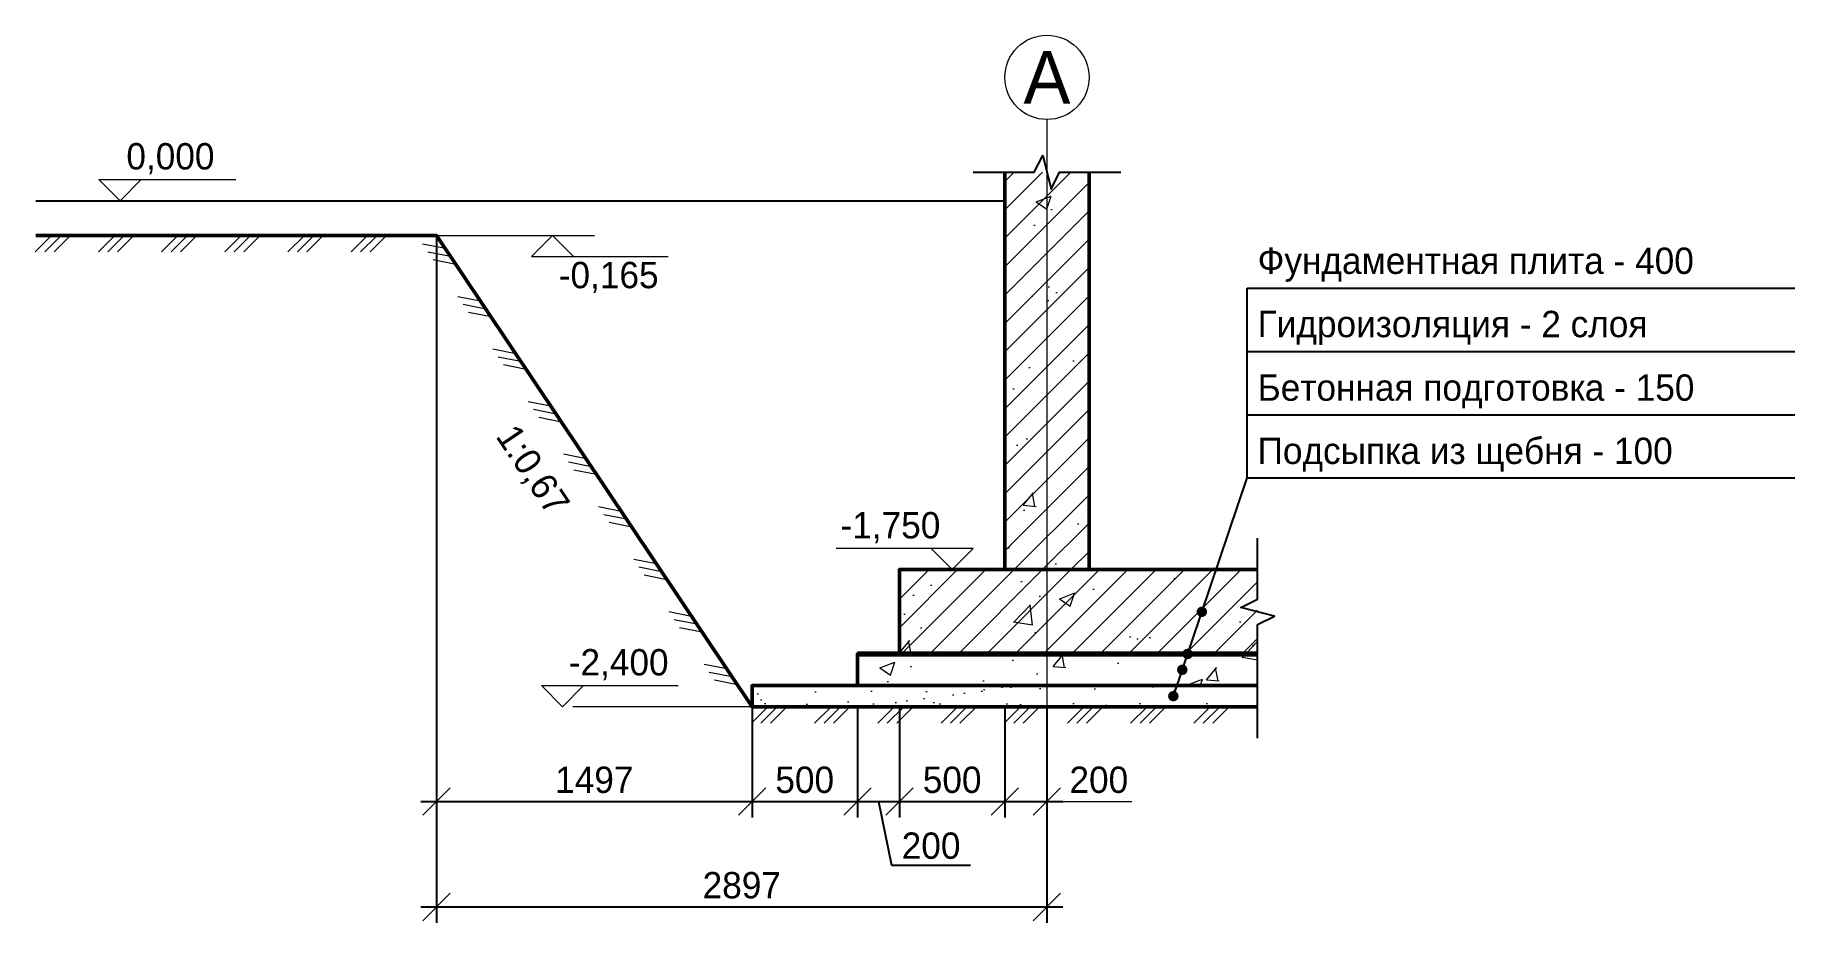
# Model space of a CAD drawing. Header units: metres. Extents: x -33 to 2004, y -39 to 322.
# Drawn here: x 1995.2 to 2003.55, y -3.26 to 0.95 of the extents above; entities that cross this region are included whole.
import ezdxf

# ---------------------------------------------------------------- set-up
doc = ezdxf.new("R2010")
doc.units = ezdxf.units.M
doc.linetypes.add('ГОСТ_штриховая', pattern=[7.5, 6, -1.5])
doc.linetypes.add('ГОСТ_штрихпунктирная', pattern=[24, 20, -1.5, 1, -1.5])
for name, color, linetype, lineweight in [('Конструкции', 7, 'Continuous', 50), ('Котлован', 7, 'Continuous', 50), ('Котлован_низ', 7, 'Continuous', 25), ('Надписи', 7, 'Continuous', 25), ('Оси', 7, 'Continuous', 18), ('Отметки', 5, 'Continuous', 18), ('Размеры', 3, 'Continuous', 18), ('Штриховка', 8, 'Continuous', 18)]:
    doc.layers.add(name, color=color, linetype=linetype, lineweight=lineweight)
doc.styles.add('ГОСТ тип Б', font='ofont.ru_GOST type B.ttf')
doc.dimstyles.new('М1-50', dxfattribs={"dimscale": 0.05, "dimtxt": 2.5, "dimasz": 2.5, "dimexe": 1.5, "dimexo": 0, "dimgap": 0.8, "dimtad": 1, "dimdec": 0, "dimlfac": 1000, "dimtxsty": 'ГОСТ тип Б', "dimtsz": 1.3, "dimcen": 2.5, "dimdle": 1.5, "dimclrd": 3, "dimclre": 3, "dimclrt": 3, "dimazin": 3, "dimtfac": 1, "dimtix": 1, "dimtmove": 0, "dimatfit": 3, "dimtfill": 1, "dimarcsym": 0})

msp = doc.modelspace()

# ---------------------------------------------------------------- texts
at = {"layer": 'Надписи', "char_height": 0.125, "attachment_point": 7, "style": 'ГОСТ тип Б'}
for s, insert in [('Фундаментная плита - 400', (2001, -0.22)), ('Гидроизоляция - 2 слоя', (2001, -0.52)), ('Бетонная подготовка - 150', (2001, -0.82)), ('Подсыпка из щебня - 100', (2001, -1.12))]:
    msp.add_mtext(s, dxfattribs=dict(at, insert=insert))
at = {"layer": 'Надписи', "insert": (1997.5513, -1.1175), "char_height": 0.125, "attachment_point": 5, "rotation": 303.8, "style": 'ГОСТ тип Б'}
msp.add_mtext('1:0,67', dxfattribs=at)
at = {"layer": 'Оси', "insert": (2000, 0.75), "char_height": 0.25, "attachment_point": 5, "style": 'ГОСТ тип Б'}
msp.add_mtext('А', dxfattribs=at)
at = {"layer": 'Отметки', "char_height": 0.125, "style": 'ГОСТ тип Б'}
for s, insert, attachment_point in [('0,000', (1995.63, 0.29), 7), ('-0,165', (1997.6825, -0.125), 1), ('-1,750', (1999.02, -1.46), 7), ('-2,400', (1997.73, -2.11), 7)]:
    msp.add_mtext(s, dxfattribs=dict(at, insert=insert, attachment_point=attachment_point))

# ---------------------------------------------------------------- blocks, each defined once
blk = doc.blocks.new('_OBLIQUE')
at = {"color": 0, "linetype": 'ByBlock'}
blk.add_line((-0.5, -0.5), (0.5, 0.5), dxfattribs=at)
blk = doc.blocks.new('*D39')
at = {"color": 3, "transparency": 16777216}
for p, q in [((1997.10255, 0), (1997.10255, -2.76)), ((1998.6, -2.235), (1998.6, -2.76)), ((1997.02755, -2.685), (1998.675, -2.685))]:
    blk.add_line(p, q, dxfattribs=at)
at = {"layer": 'Defpoints', "transparency": 16777216}
for p in [(1997.10255, 0), (1998.6, -2.235), (1997.10255, -2.685)]:
    blk.add_point(p, dxfattribs=at)
at = {"layer": 'Размеры', "color": 3, "transparency": 16777216, "xscale": 0.13, "yscale": 0.13}
for p in [(1997.10255, -2.685), (1998.6, -2.685)]:
    blk.add_blockref('_OBLIQUE', p, dxfattribs=at)
at = {"layer": 'Размеры', "color": 3, "transparency": 16777216, "insert": (1997.851275, -2.5825), "char_height": 0.125, "attachment_point": 5, "style": 'ГОСТ тип Б', "bg_fill": 3, "box_fill_scale": 1.1, "bg_fill_color": 1, "bg_fill_transparency": 0}
blk.add_mtext('1497', dxfattribs=at)
blk = doc.blocks.new('*D40')
at = {"color": 3, "transparency": 16777216}
for p, q in [((1998.6, -2.235), (1998.6, -2.76)), ((1999.1, -2.235), (1999.1, -2.76)), ((1998.525, -2.685), (1999.175, -2.685))]:
    blk.add_line(p, q, dxfattribs=at)
at = {"layer": 'Defpoints', "transparency": 16777216}
for p in [(1998.6, -2.235), (1999.1, -2.235), (1998.6, -2.685)]:
    blk.add_point(p, dxfattribs=at)
at = {"layer": 'Размеры', "color": 3, "transparency": 16777216, "xscale": 0.13, "yscale": 0.13}
for p in [(1998.6, -2.685), (1999.1, -2.685)]:
    blk.add_blockref('_OBLIQUE', p, dxfattribs=at)
at = {"layer": 'Размеры', "color": 3, "transparency": 16777216, "insert": (1998.85, -2.5825), "char_height": 0.125, "attachment_point": 5, "style": 'ГОСТ тип Б', "bg_fill": 3, "box_fill_scale": 1.1, "bg_fill_color": 1, "bg_fill_transparency": 0}
blk.add_mtext('500', dxfattribs=at)
blk = doc.blocks.new('*D41')
at = {"color": 3, "transparency": 16777216}
for p, q in [((1999.3, -2.235), (1999.3, -2.76)), ((1999.8, -2.235), (1999.8, -2.76)), ((1999.225, -2.685), (1999.875, -2.685))]:
    blk.add_line(p, q, dxfattribs=at)
at = {"layer": 'Defpoints', "transparency": 16777216}
for p in [(1999.3, -2.235), (1999.8, -2.235), (1999.3, -2.685)]:
    blk.add_point(p, dxfattribs=at)
at = {"layer": 'Размеры', "color": 3, "transparency": 16777216, "xscale": 0.13, "yscale": 0.13}
for p in [(1999.3, -2.685), (1999.8, -2.685)]:
    blk.add_blockref('_OBLIQUE', p, dxfattribs=at)
at = {"layer": 'Размеры', "color": 3, "transparency": 16777216, "insert": (1999.55, -2.5825), "char_height": 0.125, "attachment_point": 5, "style": 'ГОСТ тип Б', "bg_fill": 3, "box_fill_scale": 1.1, "bg_fill_color": 1, "bg_fill_transparency": 0}
blk.add_mtext('500', dxfattribs=at)
blk = doc.blocks.new('*D42')
at = {"color": 3, "transparency": 16777216}
for p, q in [((1999.1, -2.235), (1999.1, -2.76)), ((1999.3, -2.235), (1999.3, -2.76)), ((1999.025, -2.685), (1999.375, -2.685))]:
    blk.add_line(p, q, dxfattribs=at)
at = {"layer": 'Defpoints', "transparency": 16777216}
for p in [(1999.1, -2.235), (1999.3, -2.235), (1999.1, -2.685)]:
    blk.add_point(p, dxfattribs=at)
at = {"layer": 'Размеры', "color": 3, "transparency": 16777216, "xscale": 0.13, "yscale": 0.13}
for p in [(1999.1, -2.685), (1999.3, -2.685)]:
    blk.add_blockref('_OBLIQUE', p, dxfattribs=at)
at = {"layer": 'Размеры', "color": 3, "transparency": 16777216, "insert": (1999.45, -2.895), "char_height": 0.125, "attachment_point": 5, "style": 'ГОСТ тип Б', "bg_fill": 3, "box_fill_scale": 1.1, "bg_fill_color": 1, "bg_fill_transparency": 0}
blk.add_mtext('200', dxfattribs=at)
at = {"color": 3, "transparency": 16777216}
for p, q in [((1999.2, -2.685), (1999.2625, -2.9875)), ((1999.2625, -2.9875), (1999.6375, -2.9875))]:
    blk.add_line(p, q, dxfattribs=at)
blk = doc.blocks.new('*D43')
at = {"color": 3, "transparency": 16777216}
for p, q in [((1999.8, -2.235), (1999.8, -2.76)), ((2000, -2.235), (2000, -2.76)), ((1999.725, -2.685), (2000.075, -2.685))]:
    blk.add_line(p, q, dxfattribs=at)
at = {"layer": 'Defpoints', "transparency": 16777216}
for p in [(1999.8, -2.235), (2000, -2.235), (1999.8, -2.685)]:
    blk.add_point(p, dxfattribs=at)
at = {"layer": 'Размеры', "color": 3, "transparency": 16777216, "xscale": 0.13, "yscale": 0.13}
for p in [(1999.8, -2.685), (2000, -2.685)]:
    blk.add_blockref('_OBLIQUE', p, dxfattribs=at)
at = {"layer": 'Размеры', "color": 3, "transparency": 16777216, "insert": (2000.24625, -2.5825), "char_height": 0.125, "attachment_point": 5, "style": 'ГОСТ тип Б', "bg_fill": 3, "box_fill_scale": 1.1, "bg_fill_color": 1, "bg_fill_transparency": 0}
blk.add_mtext('200', dxfattribs=at)
blk = doc.blocks.new('*D44')
at = {"color": 3, "transparency": 16777216}
for p, q in [((1997.10255, 0), (1997.10255, -3.26)), ((2000, -2.235), (2000, -3.26)), ((1997.02755, -3.185), (2000.075, -3.185))]:
    blk.add_line(p, q, dxfattribs=at)
at = {"layer": 'Defpoints', "transparency": 16777216}
for p in [(1997.10255, 0), (2000, -2.235), (1997.10255, -3.185)]:
    blk.add_point(p, dxfattribs=at)
at = {"layer": 'Размеры', "color": 3, "transparency": 16777216, "xscale": 0.13, "yscale": 0.13}
for p in [(1997.10255, -3.185), (2000, -3.185)]:
    blk.add_blockref('_OBLIQUE', p, dxfattribs=at)
at = {"layer": 'Размеры', "color": 3, "transparency": 16777216, "insert": (1998.551275, -3.0825), "char_height": 0.125, "attachment_point": 5, "style": 'ГОСТ тип Б', "bg_fill": 3, "box_fill_scale": 1.1, "bg_fill_color": 1, "bg_fill_transparency": 0}
blk.add_mtext('2897', dxfattribs=at)

# ---------------------------------------------------------------- hatches: boundary and pattern name
at = {"layer": 'Надписи'}
h = msp.add_hatch(color=7, dxfattribs=at)
edge = h.paths.add_edge_path()
edge.add_arc((2000.7353, -1.785), 0.025, 0, 360)
h = msp.add_hatch(color=7, dxfattribs=at)
edge = h.paths.add_edge_path()
edge.add_arc((2000.6676, -1.985), 0.025, 0, 360)
h = msp.add_hatch(color=7, dxfattribs=at)
edge = h.paths.add_edge_path()
edge.add_arc((2000.6423, -2.06), 0.025, 0, 360)
h = msp.add_hatch(color=7, dxfattribs=at)
edge = h.paths.add_edge_path()
edge.add_arc((2000.6, -2.185), 0.025, 0, 360)
at = {"layer": 'Штриховка'}
h = msp.add_hatch(dxfattribs=at)
h.set_pattern_fill('ANSI31', color=8, scale=0.03)
h.paths.add_polyline_path([(2000.2, -1.585), (2000.2, 0.3), (1999.8, 0.3), (1999.8, -1.585)])
h = msp.add_hatch(dxfattribs=at)
h.set_pattern_fill('AR-CONC', color=8, scale=0.004)
h.paths.add_polyline_path([(2000.2, -1.585), (2000.2, 0.3), (1999.8, 0.3), (1999.8, -1.585)])
h = msp.add_hatch(dxfattribs=at)
h.set_pattern_fill('ANSI31', color=8, scale=0.03)
h.paths.add_polyline_path([(1999.3, -1.985), (2001, -1.985), (2001, -1.585), (1999.3, -1.585)])
h = msp.add_hatch(dxfattribs=at)
h.set_pattern_fill('AR-CONC', color=8, scale=0.004)
h.paths.add_polyline_path([(1999.3, -1.985), (2001, -1.985), (2001, -1.585), (1999.3, -1.585)])
h = msp.add_hatch(dxfattribs=at)
h.set_pattern_fill('AR-CONC', color=8, scale=0.004)
h.paths.add_polyline_path([(1999.1, -2.135), (2001, -2.135), (2001, -1.985), (1999.1, -1.985)])
h = msp.add_hatch(dxfattribs=at)
h.set_pattern_fill('AR-SAND', color=8, scale=0.004)
h.paths.add_polyline_path([(1998.6, -2.235), (2001, -2.235), (2001, -2.135), (1998.6, -2.135)])

# ---------------------------------------------------------------- linework, layer by layer
at = {"layer": 'Конструкции', "lineweight": 70}
msp.add_line((1999.1, -1.985), (2001, -1.985), dxfattribs=at)
at = {"layer": 'Конструкции'}
for points in [[(1999.8, 0.3), (1999.8, -1.585)], [(2000.2, -1.585), (2000.2, 0.3)], [(2001, -1.585), (1999.3, -1.585), (1999.3, -1.985), (2001, -1.985)], [(2001, -1.985), (1999.1, -1.985), (1999.1, -2.135), (2001, -2.135)], [(2001, -2.135), (1998.6, -2.135), (1998.6, -2.235), (2001, -2.235)]]:
    msp.add_lwpolyline(points, dxfattribs=at)
at = {"layer": 'Котлован'}
msp.add_lwpolyline([(1995.2, 0), (1997.1026, 0), (1998.6, -2.235), (2001, -2.235)], dxfattribs=at)
at = {"layer": 'Котлован_низ', "linetype": 'ГОСТ_штриховая'}
msp.add_line((1995.2, 0.165), (1999.8, 0.165), dxfattribs=at)
at = {"layer": 'Надписи'}
for p, q in [((2000.95, -1.15), (2000.95, -0.25)), ((2000.95, -0.25), (2003.55, -0.25)), ((2000.95, -0.55), (2003.55, -0.55)), ((2000.95, -0.85), (2003.55, -0.85)), ((2000.6, -2.185), (2000.95, -1.15)), ((2000.95, -1.15), (2003.55, -1.15))]:
    msp.add_line(p, q, dxfattribs=at)
for points in [[(1999.65, 0.3), (1999.94, 0.3), (1999.98, 0.38), (2000.02, 0.22), (2000.06, 0.3), (2000.35, 0.3)], [(2001, -2.385), (2001, -1.845), (2001.08, -1.805), (2000.92, -1.765), (2001, -1.725), (2001, -1.435)]]:
    msp.add_lwpolyline(points, dxfattribs=at)
at = {"layer": 'Оси', "linetype": 'ГОСТ_штрихпунктирная'}
msp.add_line((2000, 0.55), (2000, -2.85), dxfattribs=at)
at = {"layer": 'Оси'}
msp.add_circle((2000, 0.75), 0.2, dxfattribs=at)
at = {"layer": 'Отметки'}
for p, q in [((1995.5, 0.265), (1995.6, 0.165)), ((1995.5, 0.265), (1996.15, 0.265)), ((1995.6, 0.165), (1995.7, 0.265)), ((1997.5526, -0.1), (1997.6526, 0)), ((1997.6526, 0), (1997.7525, -0.1)), ((1997.5526, -0.1), (1998.2025, -0.1)), ((1999.65, -1.485), (1999, -1.485)), ((1999.45, -1.485), (1999.55, -1.585)), ((1999.55, -1.585), (1999.65, -1.485)), ((1997.6, -2.135), (1997.7, -2.235)), ((1997.6, -2.135), (1998.25, -2.135)), ((1997.7, -2.235), (1997.8, -2.135)), ((1998.6, -2.235), (1997.75, -2.235))]:
    msp.add_line(p, q, dxfattribs=at)
at = {"layer": 'Размеры'}
msp.add_line((1997.1026, 0), (1997.8526, 0), dxfattribs=at)
at = {"layer": 'Штриховка'}
for p, q in [((1995.275, 0), (1995.1972, -0.0778)), ((1995.32, 0), (1995.2422, -0.0778)), ((1995.365, 0), (1995.2872, -0.0778)), ((1995.575, 0), (1995.4972, -0.0778)), ((1995.62, 0), (1995.5422, -0.0778)), ((1995.665, 0), (1995.5872, -0.0778)), ((1995.875, 0), (1995.7972, -0.0778)), ((1995.92, 0), (1995.8422, -0.0778)), ((1995.965, 0), (1995.8872, -0.0778)), ((1996.175, 0), (1996.0972, -0.0778)), ((1996.22, 0), (1996.1422, -0.0778)), ((1996.265, 0), (1996.1872, -0.0778)), ((1996.475, 0), (1996.3972, -0.0778)), ((1996.52, 0), (1996.4422, -0.0778)), ((1996.565, 0), (1996.4872, -0.0778)), ((1996.775, 0), (1996.6972, -0.0778)), ((1996.82, 0), (1996.7422, -0.0778)), ((1996.865, 0), (1996.7872, -0.0778)), ((1997.1443, -0.0623), (1997.0364, -0.041)), ((1997.1693, -0.0997), (1997.0614, -0.0784)), ((1997.1944, -0.1371), (1997.0865, -0.1158)), ((1997.3113, -0.3115), (1997.2034, -0.2902)), ((1997.3363, -0.3489), (1997.2284, -0.3276)), ((1997.3614, -0.3863), (1997.2535, -0.365)), ((1997.4783, -0.5608), (1997.3704, -0.5394)), ((1997.5033, -0.5982), (1997.3954, -0.5768)), ((1997.5284, -0.6355), (1997.4204, -0.6142)), ((1997.6453, -0.81), (1997.5373, -0.7887)), ((1997.6703, -0.8474), (1997.5624, -0.8261)), ((1997.6953, -0.8848), (1997.5874, -0.8634)), ((1997.8122, -1.0592), (1997.7043, -1.0379)), ((1997.8373, -1.0966), (1997.7294, -1.0753)), ((1997.8623, -1.134), (1997.7544, -1.1127)), ((1997.9792, -1.3085), (1997.8713, -1.2871)), ((1998.0043, -1.3458), (1997.8964, -1.3245)), ((1998.0293, -1.3832), (1997.9214, -1.3619)), ((1998.1462, -1.5577), (1998.0383, -1.5364)), ((1998.1713, -1.5951), (1998.0633, -1.5738)), ((1998.1963, -1.6325), (1998.0884, -1.6111)), ((1998.3132, -1.8069), (1998.2053, -1.7856)), ((1998.3382, -1.8443), (1998.2303, -1.823)), ((1998.3633, -1.8817), (1998.2554, -1.8604)), ((1998.4802, -2.0562), (1998.3723, -2.0348)), ((1998.5052, -2.0935), (1998.3973, -2.0722)), ((1998.5303, -2.1309), (1998.4224, -2.1096)), ((1998.675, -2.235), (1998.5972, -2.3128)), ((1998.72, -2.235), (1998.6422, -2.3128)), ((1998.765, -2.235), (1998.6872, -2.3128)), ((1998.975, -2.235), (1998.8972, -2.3128)), ((1999.02, -2.235), (1998.9422, -2.3128)), ((1999.065, -2.235), (1998.9872, -2.3128)), ((1999.275, -2.235), (1999.1972, -2.3128)), ((1999.32, -2.235), (1999.2422, -2.3128)), ((1999.365, -2.235), (1999.2872, -2.3128)), ((1999.575, -2.235), (1999.4972, -2.3128)), ((1999.62, -2.235), (1999.5422, -2.3128)), ((1999.665, -2.235), (1999.5872, -2.3128)), ((1999.875, -2.235), (1999.7972, -2.3128)), ((1999.92, -2.235), (1999.8422, -2.3128)), ((1999.965, -2.235), (1999.8872, -2.3128)), ((2000.175, -2.235), (2000.0972, -2.3128)), ((2000.22, -2.235), (2000.1422, -2.3128)), ((2000.265, -2.235), (2000.1872, -2.3128)), ((2000.475, -2.235), (2000.3972, -2.3128)), ((2000.52, -2.235), (2000.4422, -2.3128)), ((2000.565, -2.235), (2000.4872, -2.3128)), ((2000.775, -2.235), (2000.6972, -2.3128)), ((2000.82, -2.235), (2000.7422, -2.3128)), ((2000.865, -2.235), (2000.7872, -2.3128))]:
    msp.add_line(p, q, dxfattribs=at)

msp.set_redraw_order([(e.dxf.handle, doc.entitydb.next_handle()) for e in msp.query("TEXT MTEXT ATTDEF DIMENSION ARC_DIMENSION")])  # texts and dimensions are drawn at this point

# ---------------------------------------------------------------- next in the draw order: dimensions: what is measured, and where the dimension line sits
at = {"layer": 'Размеры'}
for base, p1, p2, picture, middle in [((1997.1026, -2.685), (1997.1026, 0), (1998.6, -2.235), '*D39', (1997.8513, -2.5825)), ((1999.3, -2.685), (1999.3, -2.235), (1999.8, -2.235), '*D41', (1999.55, -2.5825))]:
    dim = msp.add_linear_dim(base=base, p1=p1, p2=p2, dimstyle='М1-50', override={"dimtad": 1}, dxfattribs=at)
    dim.commit()
    dim.dimension.update_dxf_attribs({"geometry": picture, "text_midpoint": middle})

# ---------------------------------------------------------------- next in the draw order: dimensions: what is measured, and where the dimension line sits
dim = msp.add_linear_dim(base=(1998.6, -2.685), p1=(1998.6, -2.235), p2=(1999.1, -2.235), dimstyle='М1-50', override={"dimtad": 1}, dxfattribs=at)
dim.commit()
dim.dimension.update_dxf_attribs({"geometry": '*D40', "text_midpoint": (1998.85, -2.5825)})
dim = msp.add_linear_dim(base=(1999.8, -2.685), p1=(1999.8, -2.235), p2=(2000, -2.235), dimstyle='М1-50', override={"dimtmove": 2}, dxfattribs=at)
dim.commit()
dim.dimension.update_dxf_attribs({"geometry": '*D43', "text_midpoint": (2000.2462, -2.5825), "dimtype": 160})

# ---------------------------------------------------------------- next in the draw order: linework, layer by layer
msp.add_line((2000.075, -2.685), (2000.4025, -2.685), dxfattribs=at)

# ---------------------------------------------------------------- next in the draw order: dimensions: what is measured, and where the dimension line sits
dim = msp.add_linear_dim(base=(1999.1, -2.685), p1=(1999.1, -2.235), p2=(1999.3, -2.235), dimstyle='М1-50', override={"dimtmove": 1}, dxfattribs=at)
dim.commit()
dim.dimension.update_dxf_attribs({"geometry": '*D42', "text_midpoint": (1999.2625, -2.9875), "dimtype": 160})

# ---------------------------------------------------------------- next in the draw order: dimensions: what is measured, and where the dimension line sits
dim = msp.add_linear_dim(base=(1997.1026, -3.185), p1=(1997.1026, 0), p2=(2000, -2.235), dimstyle='М1-50', dxfattribs=at)
dim.commit()
dim.dimension.update_dxf_attribs({"geometry": '*D44', "text_midpoint": (1998.5513, -3.0825)})

doc.saveas('drawing.dxf')
